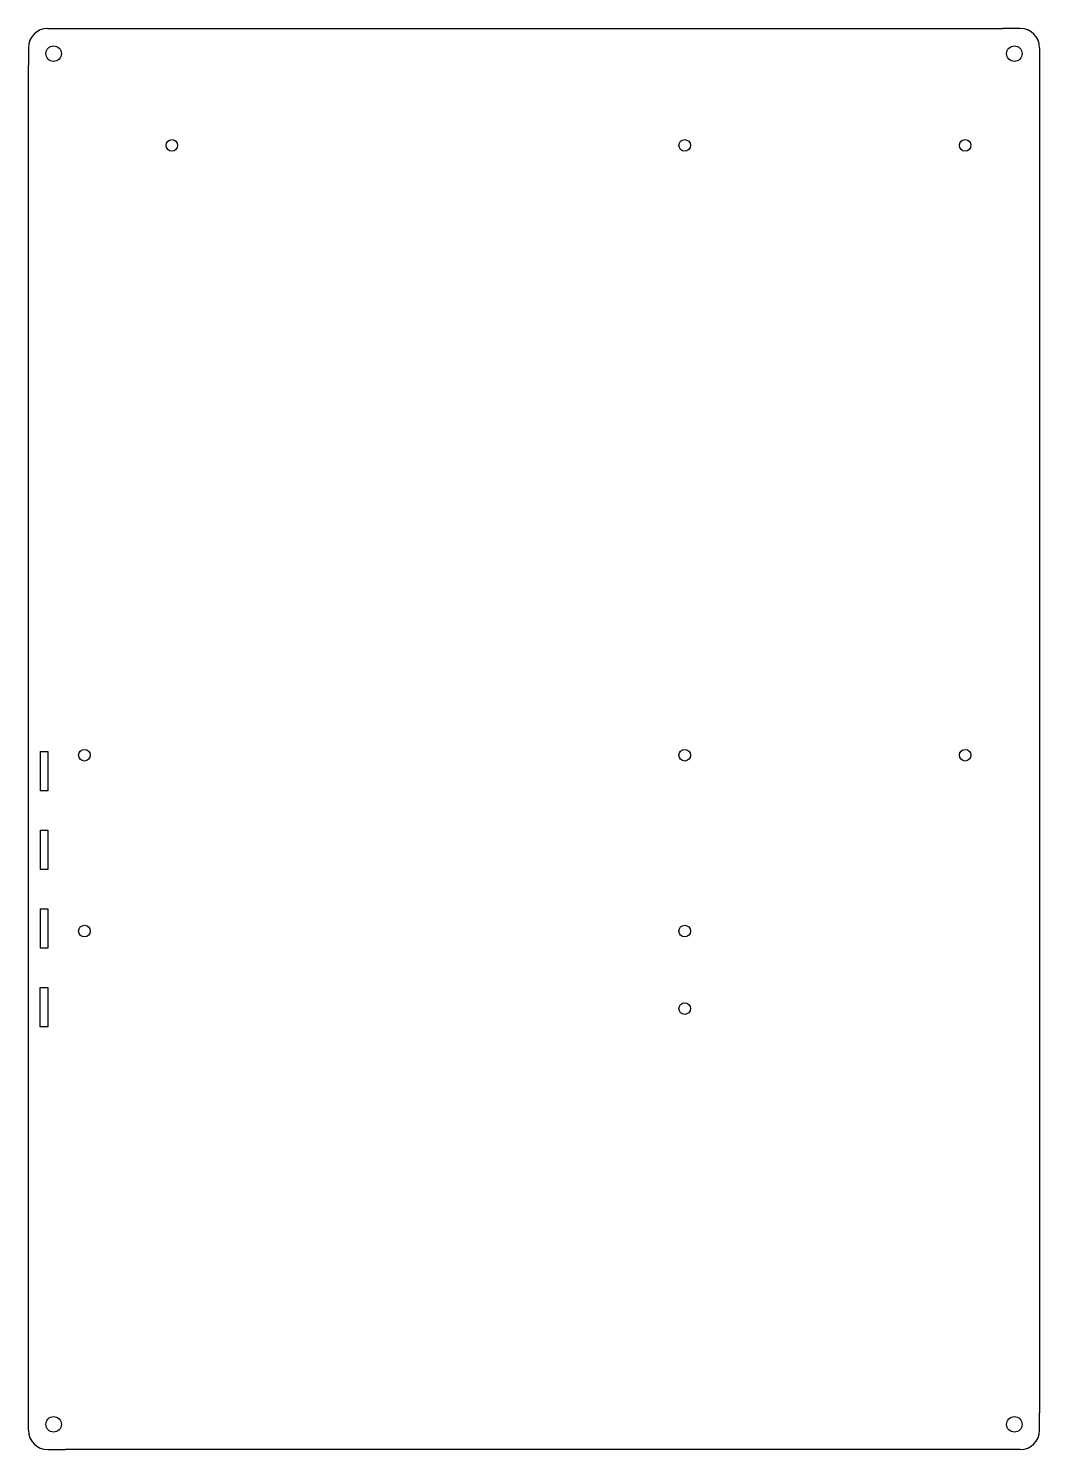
# Model space of a CAD drawing. Header units: millimetres. Extents: x 1161 to 6255, y 1546 to 2671.
# Drawn here: x 2914.6 to 3175.6, y 1980.7 to 2347.7 of the extents above; entities that cross this region are included whole.
import ezdxf

# ---------------------------------------------------------------- set-up
doc = ezdxf.new("R2010")
doc.units = ezdxf.units.MM

msp = doc.modelspace()

# ---------------------------------------------------------------- linework, layer by layer
for p, q in [((2919.634, 2347.709), (2924.634, 2347.709)), ((2924.634, 2347.709), (3166.114, 2347.709)), ((3170.614, 2347.709), (3166.114, 2347.709)), ((2914.634, 2342.709), (2914.634, 2338.209)), ((3175.614, 2342.709), (3175.614, 2337.709)), ((2914.634, 1990.713), (2914.634, 2338.209)), ((3175.614, 2337.709), (3175.614, 1990.213)), ((2917.634, 2160.987), (2919.634, 2160.987)), ((2917.634, 2160.987), (2917.634, 2150.802)), ((2919.634, 2160.987), (2919.634, 2150.802)), ((2919.634, 2150.802), (2917.634, 2150.802)), ((2917.634, 2140.667), (2919.634, 2140.667)), ((2917.634, 2140.667), (2917.634, 2130.482)), ((2919.634, 2140.667), (2919.634, 2130.482)), ((2919.634, 2130.482), (2917.634, 2130.482)), ((2917.634, 2120.347), (2919.634, 2120.347)), ((2917.634, 2120.347), (2917.634, 2110.162)), ((2919.634, 2120.347), (2919.634, 2110.162)), ((2919.634, 2110.162), (2917.634, 2110.162)), ((2917.634, 2100.027), (2919.634, 2100.027)), ((2917.634, 2089.842), (2917.634, 2100.027)), ((2919.634, 2100.027), (2919.634, 2089.842)), ((2919.634, 2089.842), (2917.634, 2089.842)), ((2914.634, 1985.713), (2914.634, 1990.713)), ((3175.614, 1985.713), (3175.614, 1990.213)), ((2919.634, 1980.713), (2924.134, 1980.713)), ((3165.614, 1980.713), (2924.134, 1980.713)), ((3170.614, 1980.713), (3165.614, 1980.713))]:
    msp.add_line(p, q)
for centre, radius in [((2921.134, 2341.209), 2), ((3169.114, 2341.209), 2), ((2951.644, 2317.509), 1.5), ((3084.024, 2317.509), 1.5), ((3156.414, 2317.509), 1.5), ((2929.084, 2160.029), 1.5), ((3084.024, 2160.029), 1.5), ((3156.414, 2160.029), 1.5), ((2929.084, 2114.609), 1.5), ((3084.024, 2114.609), 1.5), ((3084.024, 2094.589), 1.5), ((2921.134, 1987.213), 2), ((3169.114, 1987.213), 2)]:
    msp.add_circle(centre, radius)
for centre, start, end in [((2919.634, 2342.709), 90, 180), ((3170.614, 2342.709), 0, 90), ((2919.634, 1985.713), 180, 270), ((3170.614, 1985.713), 270, 0)]:
    msp.add_arc(centre, 5, start, end)

doc.saveas('drawing.dxf')
